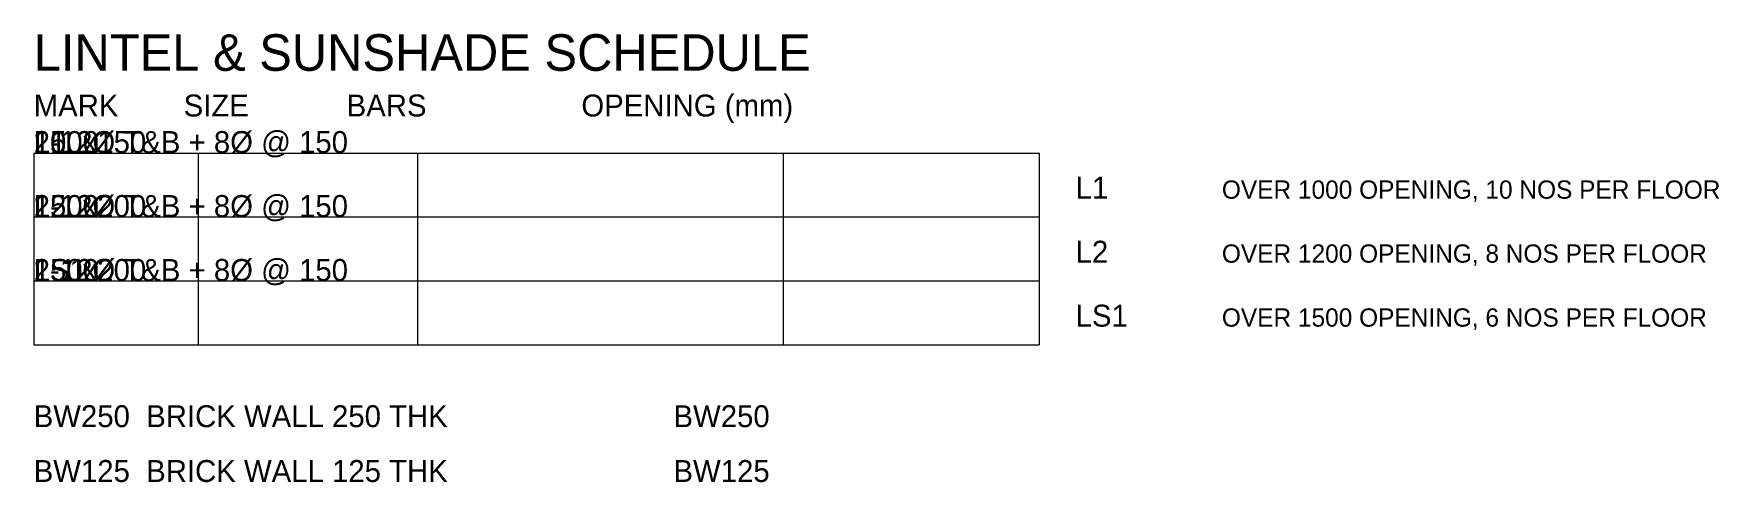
# Model space of a CAD drawing. Extents: x -3200 to 1422622, y -1410602 to 19050.
# Drawn here: x 400000 to 418442, y -1203603 to -1198694 of the extents above; entities that cross this region are included whole.
import ezdxf

# ---------------------------------------------------------------- set-up
doc = ezdxf.new("R2010")
doc.units = 0
doc.layers.get('0').update_dxf_attribs({"lineweight": 0, "plot": 0})
for name, color, linetype, lineweight, plot in [('Sheet', 7, 'Continuous', 0, False), ('Text-1', 7, 'Continuous', 0, False), ('Text-2', 7, 'Continuous', 0, False)]:
    doc.layers.add(name, color=color, linetype=linetype, lineweight=lineweight, plot=plot)

msp = doc.modelspace()

# ---------------------------------------------------------------- texts
at = {"layer": 'Sheet'}
msp.add_text('LINTEL & SUNSHADE SCHEDULE', height=400, dxfattribs=at).set_placement((400000, -1199100))
at = {"layer": 'Text-1'}
for s, p in [('MARK        SIZE            BARS                   OPENING (mm)', (400000, -1199600)), ('L1', (411400, -1200500)), ('L2', (411400, -1201200)), ('LS1', (411400, -1201900)), ('BW250  BRICK WALL 250 THK', (400000, -1203000)), ('BW250', (407000, -1203000)), ('BW125  BRICK WALL 125 THK', (400000, -1203600)), ('BW125', (407000, -1203600))]:
    msp.add_text(s, height=240, dxfattribs=at).set_placement(p)
at = {"layer": 'Text-2'}
for s, p in [('OVER 1000 OPENING, 10 NOS PER FLOOR', (413000, -1200500)), ('OVER 1200 OPENING, 8 NOS PER FLOOR', (413000, -1201200)), ('OVER 1500 OPENING, 6 NOS PER FLOOR', (413000, -1201900))]:
    msp.add_text(s, height=200, dxfattribs=at).set_placement(p)

# ---------------------------------------------------------------- blocks, each defined once
blk = doc.blocks.new('LINTEL_ROW')
for p, q in [((0, 0), (11000, 0)), ((0, 0), (0, -700)), ((1800, 0), (1800, -700)), ((4200, 0), (4200, -700)), ((8200, 0), (8200, -700)), ((11000, 0), (11000, -700)), ((0, -700), (11000, -700))]:
    blk.add_line(p, q)
at = {"layer": 'Text-1'}
for tag in ['SIZE', 'OPENING', 'BARS', 'MARK']:
    blk.add_attdef(tag, (0, 0), '', height=240, dxfattribs=at)

# ---------------------------------------------------------------- block references
for p, values in [((400000, -1200000), {'MARK': 'L1', 'SIZE': '250x150', 'BARS': '2-12%%C T&B + 8%%C @ 150', 'OPENING': '1000'}), ((400000, -1200700), {'MARK': 'L2', 'SIZE': '250x200', 'BARS': '2-12%%C T&B + 8%%C @ 150', 'OPENING': '1200'}), ((400000, -1201400), {'MARK': 'LS1', 'SIZE': '250x200', 'BARS': '2-12%%C T&B + 8%%C @ 150', 'OPENING': '1500'})]:
    msp.add_blockref('LINTEL_ROW', p).add_auto_attribs(values)

msp.set_redraw_order([(e.dxf.handle, doc.entitydb.next_handle()) for e in msp.query("TEXT MTEXT ATTDEF DIMENSION ARC_DIMENSION")])  # texts and dimensions are drawn at this point

doc.saveas('drawing.dxf')
